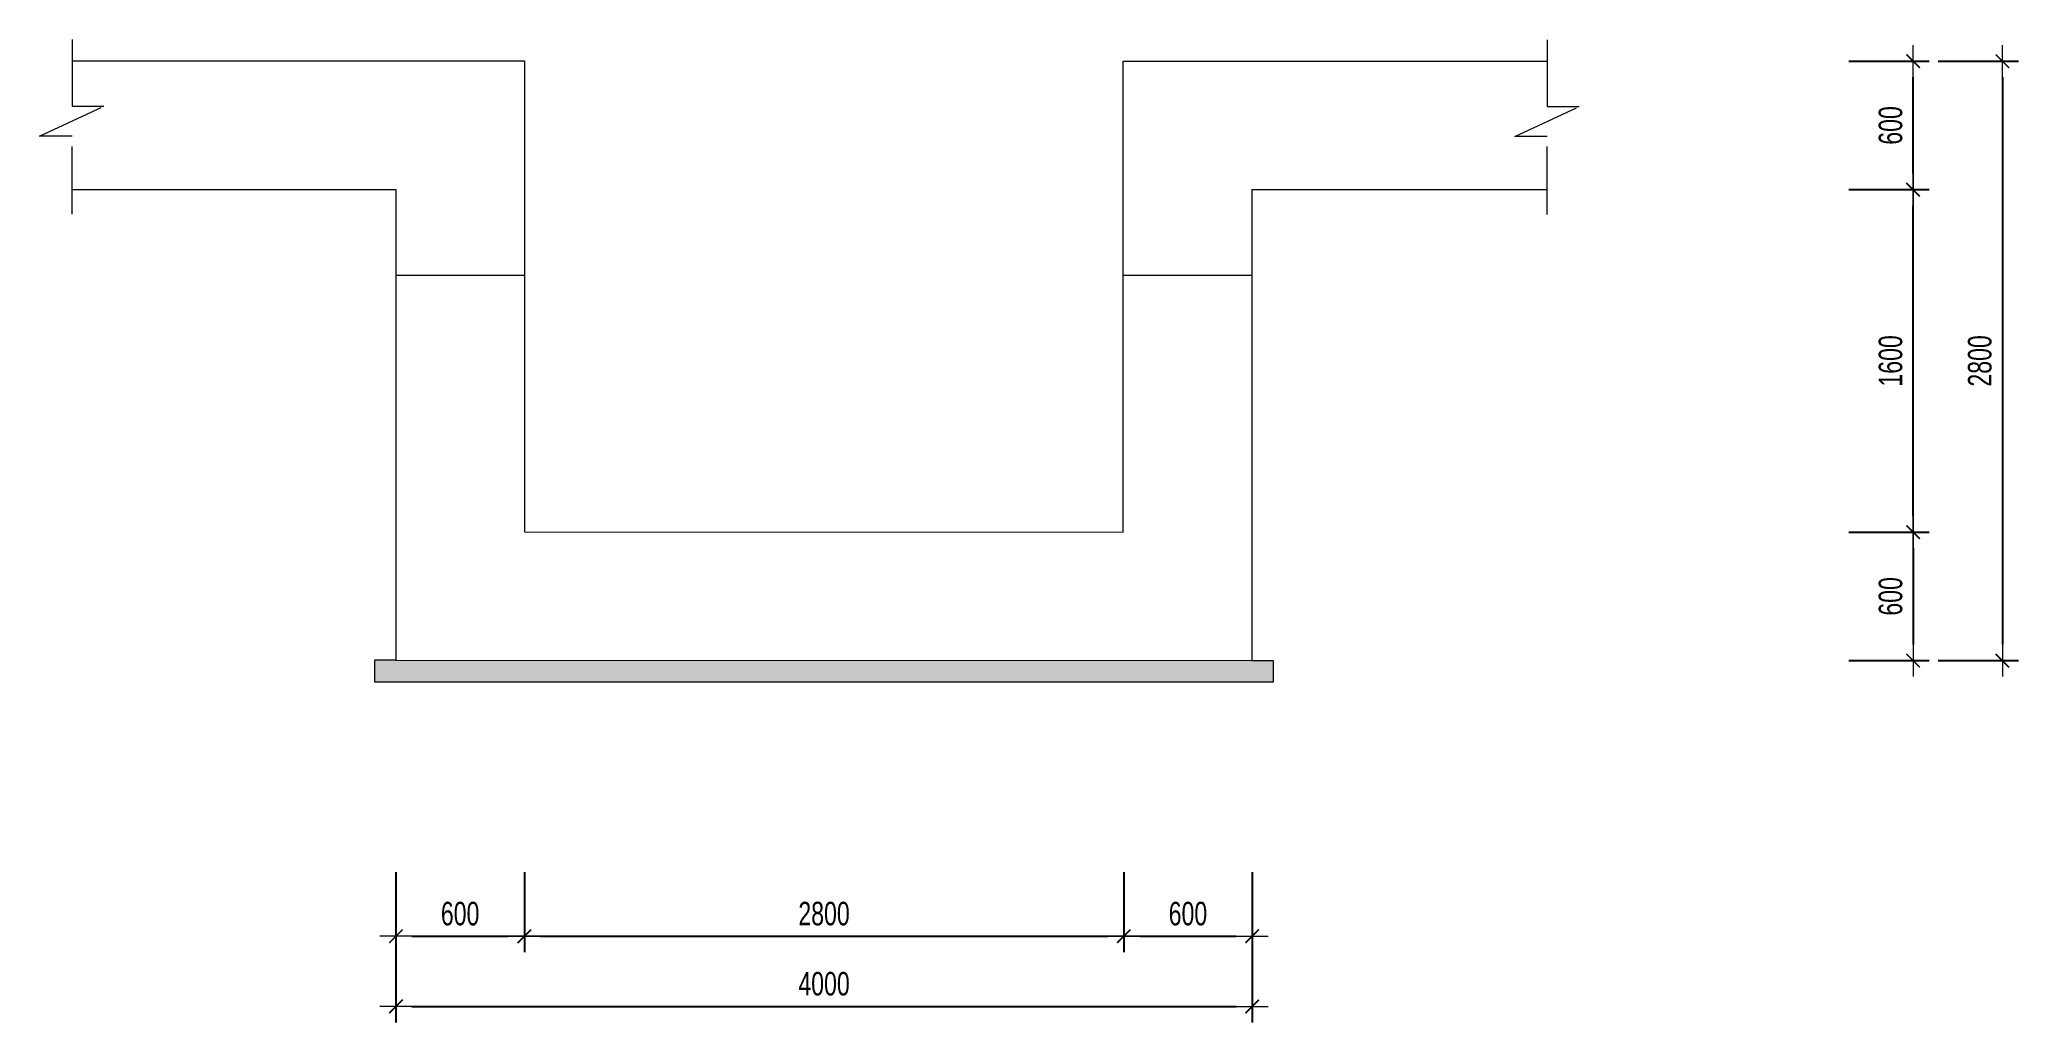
# Model space of a CAD drawing. Header units: millimetres. Extents: x -259680 to 389590, y -106473 to 139263.
# Drawn here: x 91935 to 101180, y -43111 to -38519 of the extents above; entities that cross this region are included whole.
import ezdxf

# ---------------------------------------------------------------- set-up
doc = ezdxf.new("R2010")
doc.units = ezdxf.units.MM
doc.linetypes.add('HIDDEN2', pattern=[4.7625, 3.175, -1.5875])
doc.layers.get('Defpoints').update_dxf_attribs({"color": 151, "lineweight": 9})
for name, color, linetype, lineweight in [('$0$NDC_S_THIN LINE', 7, 'Continuous', 20), ('NDC_S_DIM', 1, 'Continuous', 15), ('NDC_S_HATCH MATERIAL', 8, 'Continuous', 13), ('NDC_S_HIDDEN', 8, 'HIDDEN2', 13), ('NDC_S_SLAB', 2, 'Continuous', 20)]:
    doc.layers.add(name, color=color, linetype=linetype, lineweight=lineweight)
doc.styles.add('NDC_DIM', font='', dxfattribs={"width": 0.75})
doc.styles.get('NDC_DIM').set_extended_font_data('Dotum')
doc.dimstyles.new('NDC_dim_50', dxfattribs={"dimscale": 50, "dimtxt": 2.2, "dimasz": 1.5, "dimexe": 1.5, "dimexo": 2.5, "dimgap": 1, "dimtad": 1, "dimdec": 0, "dimzin": 0, "dimdsep": 46, "dimtxsty": 'NDC_DIM', "dimblk": 'DIMMARK', "dimcen": 0.09, "dimdle": 1.2, "dimclrd": 1, "dimclre": 1, "dimclrt": 3, "dimadec": 0, "dimazin": 0, "dimtfac": 1, "dimtdec": 0, "dimtix": 1, "dimtofl": 0, "dimtmove": 0, "dimatfit": 3, "dimfxl": 6, "dimfxlon": 1, "dimtolj": 1, "dimtzin": 0, "dimarcsym": 0})

msp = doc.modelspace()

# ---------------------------------------------------------------- blocks, each defined once
blk = doc.blocks.new('DIMMARK')
at = {"layer": 'NDC_S_DIM', "color": 1}
blk.add_line((-1.5, 0), (1, 0), dxfattribs=at)
at = {"layer": 'NDC_S_DIM', "color": 2, "const_width": 0.1}
blk.add_lwpolyline([(-0.42, -0.42), (0.42, 0.42)], dxfattribs=at)
blk = doc.blocks.new('*D374')
at = {"layer": 'Defpoints', "color": 0, "ltscale": 100, "transparency": 16777216}
for p in [(93600, -41943.4), (94200, -41943.4), (94200, -42708.3)]:
    blk.add_point(p, dxfattribs=at)
at = {"layer": 'NDC_S_DIM', "color": 1, "lineweight": -2, "ltscale": 100, "transparency": 16777216}
for p, q in [((93600, -42408.3), (93600, -42783.3)), ((94200, -42408.3), (94200, -42783.3)), ((93675, -42708.3), (94125, -42708.3))]:
    blk.add_line(p, q, dxfattribs=at)
at = {"layer": 'NDC_S_DIM', "color": 1, "lineweight": -2, "ltscale": 100, "transparency": 16777216, "xscale": 75, "yscale": 75, "zscale": 75, "rotation": 180}
blk.add_blockref('DIMMARK', (93600, -42708.3), dxfattribs=at)
at = {"layer": 'NDC_S_DIM', "color": 1, "lineweight": -2, "ltscale": 100, "transparency": 16777216, "xscale": 75, "yscale": 75, "zscale": 75}
blk.add_blockref('DIMMARK', (94200, -42708.3), dxfattribs=at)
at = {"layer": 'NDC_S_DIM', "color": 3, "ltscale": 100, "transparency": 16777216, "insert": (93900, -42603.2), "char_height": 110, "attachment_point": 5, "style": 'NDC_DIM'}
blk.add_mtext('\\A1;600', dxfattribs=at)
blk = doc.blocks.new('*D375')
at = {"layer": 'Defpoints', "color": 0, "ltscale": 100, "transparency": 16777216}
for p in [(94200, -41943.4), (97000, -41926.2), (97000, -42708.3)]:
    blk.add_point(p, dxfattribs=at)
at = {"layer": 'NDC_S_DIM', "color": 1, "lineweight": -2, "ltscale": 100, "transparency": 16777216}
for p, q in [((94200, -42408.3), (94200, -42783.3)), ((97000, -42408.3), (97000, -42783.3)), ((94275, -42708.3), (96925, -42708.3))]:
    blk.add_line(p, q, dxfattribs=at)
at = {"layer": 'NDC_S_DIM', "color": 1, "lineweight": -2, "ltscale": 100, "transparency": 16777216, "xscale": 75, "yscale": 75, "zscale": 75, "rotation": 180}
blk.add_blockref('DIMMARK', (94200, -42708.3), dxfattribs=at)
at = {"layer": 'NDC_S_DIM', "color": 1, "lineweight": -2, "ltscale": 100, "transparency": 16777216, "xscale": 75, "yscale": 75, "zscale": 75}
blk.add_blockref('DIMMARK', (97000, -42708.3), dxfattribs=at)
at = {"layer": 'NDC_S_DIM', "color": 3, "ltscale": 100, "transparency": 16777216, "insert": (95600, -42603.2), "char_height": 110, "attachment_point": 5, "style": 'NDC_DIM'}
blk.add_mtext('\\A1;2800', dxfattribs=at)
blk = doc.blocks.new('*D376')
at = {"layer": 'Defpoints', "color": 0, "ltscale": 100, "transparency": 16777216}
for p in [(97600, -41846.2), (97000, -41926.2), (97600, -42708.3)]:
    blk.add_point(p, dxfattribs=at)
at = {"layer": 'NDC_S_DIM', "color": 1, "lineweight": -2, "ltscale": 100, "transparency": 16777216}
for p, q in [((97000, -42408.3), (97000, -42783.3)), ((97600, -42408.3), (97600, -42783.3)), ((97075, -42708.3), (97525, -42708.3))]:
    blk.add_line(p, q, dxfattribs=at)
at = {"layer": 'NDC_S_DIM', "color": 1, "lineweight": -2, "ltscale": 100, "transparency": 16777216, "xscale": 75, "yscale": 75, "zscale": 75, "rotation": 180}
blk.add_blockref('DIMMARK', (97000, -42708.3), dxfattribs=at)
at = {"layer": 'NDC_S_DIM', "color": 1, "lineweight": -2, "ltscale": 100, "transparency": 16777216, "xscale": 75, "yscale": 75, "zscale": 75}
blk.add_blockref('DIMMARK', (97600, -42708.3), dxfattribs=at)
at = {"layer": 'NDC_S_DIM', "color": 3, "ltscale": 100, "transparency": 16777216, "insert": (97300, -42603.2), "char_height": 110, "attachment_point": 5, "style": 'NDC_DIM'}
blk.add_mtext('\\A1;600', dxfattribs=at)
blk = doc.blocks.new('*D377')
at = {"layer": 'Defpoints', "color": 0, "ltscale": 100, "transparency": 16777216}
for p in [(97600, -41846.2), (93600, -41943.4), (97600, -43035.9)]:
    blk.add_point(p, dxfattribs=at)
at = {"layer": 'NDC_S_DIM', "color": 1, "lineweight": -2, "ltscale": 100, "transparency": 16777216}
for p, q in [((93600, -42735.9), (93600, -43110.9)), ((97600, -42735.9), (97600, -43110.9)), ((93675, -43035.9), (97525, -43035.9))]:
    blk.add_line(p, q, dxfattribs=at)
at = {"layer": 'NDC_S_DIM', "color": 1, "lineweight": -2, "ltscale": 100, "transparency": 16777216, "xscale": 75, "yscale": 75, "zscale": 75, "rotation": 180}
blk.add_blockref('DIMMARK', (93600, -43035.9), dxfattribs=at)
at = {"layer": 'NDC_S_DIM', "color": 1, "lineweight": -2, "ltscale": 100, "transparency": 16777216, "xscale": 75, "yscale": 75, "zscale": 75}
blk.add_blockref('DIMMARK', (97600, -43035.9), dxfattribs=at)
at = {"layer": 'NDC_S_DIM', "color": 3, "ltscale": 100, "transparency": 16777216, "insert": (95600, -42930.8), "char_height": 110, "attachment_point": 5, "style": 'NDC_DIM'}
blk.add_mtext('\\A1;4000', dxfattribs=at)
blk = doc.blocks.new('*D378')
at = {"layer": 'Defpoints', "color": 0, "ltscale": 100, "transparency": 16777216}
for p in [(100245, -40820.6), (100245, -41420.6), (100687.5, -41420.6)]:
    blk.add_point(p, dxfattribs=at)
at = {"layer": 'NDC_S_DIM', "color": 1, "lineweight": -2, "ltscale": 100, "transparency": 16777216}
for p, q in [((100387.5, -40820.6), (100762.5, -40820.6)), ((100687.5, -40895.6), (100687.5, -41345.6)), ((100387.5, -41420.6), (100762.5, -41420.6))]:
    blk.add_line(p, q, dxfattribs=at)
at = {"layer": 'NDC_S_DIM', "color": 1, "lineweight": -2, "ltscale": 100, "transparency": 16777216, "xscale": 75, "yscale": 75, "zscale": 75}
for p, rotation in [((100687.5, -40820.6), 90), ((100687.5, -41420.6), 270)]:
    blk.add_blockref('DIMMARK', p, dxfattribs=dict(at, rotation=rotation))
at = {"layer": 'NDC_S_DIM', "color": 3, "ltscale": 100, "transparency": 16777216, "insert": (100582.5, -41120.6), "char_height": 110, "attachment_point": 5, "rotation": 90, "style": 'NDC_DIM'}
blk.add_mtext('\\A1;600', dxfattribs=at)
blk = doc.blocks.new('*D379')
at = {"layer": 'Defpoints', "color": 0, "ltscale": 100, "transparency": 16777216}
for p in [(100223.8, -39220.6), (100687.5, -39220.6), (100245, -40820.6)]:
    blk.add_point(p, dxfattribs=at)
at = {"layer": 'NDC_S_DIM', "color": 1, "lineweight": -2, "ltscale": 100, "transparency": 16777216}
for p, q in [((100387.5, -39220.6), (100762.5, -39220.6)), ((100687.5, -40745.6), (100687.5, -39295.6)), ((100387.5, -40820.6), (100762.5, -40820.6))]:
    blk.add_line(p, q, dxfattribs=at)
at = {"layer": 'NDC_S_DIM', "color": 1, "lineweight": -2, "ltscale": 100, "transparency": 16777216, "xscale": 75, "yscale": 75, "zscale": 75}
for p, rotation in [((100687.5, -39220.6), 90), ((100687.5, -40820.6), 270)]:
    blk.add_blockref('DIMMARK', p, dxfattribs=dict(at, rotation=rotation))
at = {"layer": 'NDC_S_DIM', "color": 3, "ltscale": 100, "transparency": 16777216, "insert": (100582.5, -40020.6), "char_height": 110, "attachment_point": 5, "rotation": 90, "style": 'NDC_DIM'}
blk.add_mtext('\\A1;1600', dxfattribs=at)
blk = doc.blocks.new('*D419')
at = {"layer": 'Defpoints', "color": 0, "ltscale": 100, "transparency": 16777216}
for p in [(100223.8, -38620.6), (100687.5, -38620.6), (100223.8, -39220.6)]:
    blk.add_point(p, dxfattribs=at)
at = {"layer": 'NDC_S_DIM', "color": 1, "lineweight": -2, "ltscale": 100, "transparency": 16777216}
for p, q in [((100387.5, -38620.6), (100762.5, -38620.6)), ((100687.5, -39145.6), (100687.5, -38695.6)), ((100387.5, -39220.6), (100762.5, -39220.6))]:
    blk.add_line(p, q, dxfattribs=at)
at = {"layer": 'NDC_S_DIM', "color": 1, "lineweight": -2, "ltscale": 100, "transparency": 16777216, "xscale": 75, "yscale": 75, "zscale": 75}
for p, rotation in [((100687.5, -38620.6), 90), ((100687.5, -39220.6), 270)]:
    blk.add_blockref('DIMMARK', p, dxfattribs=dict(at, rotation=rotation))
at = {"layer": 'NDC_S_DIM', "color": 3, "ltscale": 100, "transparency": 16777216, "insert": (100582.5, -38920.6), "char_height": 110, "attachment_point": 5, "rotation": 90, "style": 'NDC_DIM'}
blk.add_mtext('\\A1;600', dxfattribs=at)
blk = doc.blocks.new('*D420')
at = {"layer": 'Defpoints', "color": 0, "ltscale": 100, "transparency": 16777216}
for p in [(100223.8, -38620.6), (100245, -41420.6), (101104.5, -41420.6)]:
    blk.add_point(p, dxfattribs=at)
at = {"layer": 'NDC_S_DIM', "color": 1, "lineweight": -2, "ltscale": 100, "transparency": 16777216}
for p, q in [((100804.5, -38620.6), (101179.5, -38620.6)), ((101104.5, -38695.6), (101104.5, -41345.6)), ((100804.5, -41420.6), (101179.5, -41420.6))]:
    blk.add_line(p, q, dxfattribs=at)
at = {"layer": 'NDC_S_DIM', "color": 1, "lineweight": -2, "ltscale": 100, "transparency": 16777216, "xscale": 75, "yscale": 75, "zscale": 75}
for p, rotation in [((101104.5, -38620.6), 90), ((101104.5, -41420.6), 270)]:
    blk.add_blockref('DIMMARK', p, dxfattribs=dict(at, rotation=rotation))
at = {"layer": 'NDC_S_DIM', "color": 3, "ltscale": 100, "transparency": 16777216, "insert": (100999.4, -40020.6), "char_height": 110, "attachment_point": 5, "rotation": 90, "style": 'NDC_DIM'}
blk.add_mtext('\\A1;2800', dxfattribs=at)

# ---------------------------------------------------------------- dimensions: what is measured, and where the dimension line sits
at = {"layer": 'NDC_S_DIM', "ltscale": 100}
for base, p1, p2, picture, middle in [((100687.5, -38620.6), (100223.8, -39220.6), (100223.8, -38620.6), '*D419', (100582.5, -38920.6)), ((101104.5, -41420.6), (100223.8, -38620.6), (100245, -41420.6), '*D420', (100999.4, -40020.6)), ((100687.5, -39220.6), (100245, -40820.6), (100223.8, -39220.6), '*D379', (100582.5, -40020.6)), ((100687.5, -41420.6), (100245, -40820.6), (100245, -41420.6), '*D378', (100582.5, -41120.6))]:
    dim = msp.add_linear_dim(base=base, p1=p1, p2=p2, angle=90, dimstyle='NDC_dim_50', dxfattribs=at)
    dim.commit()
    dim.dimension.update_dxf_attribs({"geometry": picture, "text_midpoint": middle})
for base, p1, p2, picture, middle in [((97600, -43035.9), (93600, -41943.4), (97600, -41846.2), '*D377', (95600, -42930.8)), ((97600, -42708.3), (97000, -41926.2), (97600, -41846.2), '*D376', (97300, -42603.2)), ((94200, -42708.3), (93600, -41943.4), (94200, -41943.4), '*D374', (93900, -42603.2)), ((97000, -42708.3), (94200, -41943.4), (97000, -41926.2), '*D375', (95600, -42603.2))]:
    dim = msp.add_linear_dim(base=base, p1=p1, p2=p2, dimstyle='NDC_dim_50', dxfattribs=at)
    dim.commit()
    dim.dimension.update_dxf_attribs({"geometry": picture, "text_midpoint": middle})

# ---------------------------------------------------------------- hatches: boundary and pattern name
at = {"layer": '$0$NDC_S_THIN LINE', "ltscale": 100}
h = msp.add_hatch(dxfattribs=at)
h.set_pattern_fill('BTLOT', color=251, scale=10, pattern_type=2)
h.set_pattern_definition([(50, (0, 0), (71.726018, -6.275213), [7.5, -82.5]), (355, (0, 0), (-13.875133, 75.219213), [6, -66]), (100.451444, (5.98, -0.52), (57.850885, 68.944), [6.37402, -70.11421]), (46.1842, (0, 20), (106.72413, -16.55193), [11.25, -123.75]), (96.63564, (8.89, 18.62), (93.46619, 97.41186), [9.56103, -105.17138]), (351.18416, (0, 20), (93.4662, 97.41186), [9, -99]), (21, (10, 15), (59.690705, -40.26189), [7.5, -82.5]), (326, (10, 15), (24.331533, 72.515005), [6, -66]), (71.451445, (14.974, 11.645), (84.022238, 32.253115), [6.37402, -70.11421]), (37.5, (0, 0), (1.2159855, 33.2893854), [0, -65.2, 0, -67, 0, -66.25]), (7.5, (0, 0), (26.306954, 39.441171), [0, -38.2, 0, -63.7, 0, -25.25]), (327.5, (-22.3, 0), (53.3822436, -2.255487), [0, -25, 0, -78, 0, -103.5]), (317.5, (-32.3, 0), (58.318617, 10.010498), [0, -32.5, 0, -51.8, 0, -73.5])])
h.paths.add_polyline_path([(97698.6, -41420.9), (97598.6, -41420.9), (93600, -41419.2), (93500, -41419.2), (93500, -41520.9), (97698.6, -41520.9)])

# ---------------------------------------------------------------- linework, layer by layer
at = {"layer": 'NDC_S_HATCH MATERIAL', "ltscale": 100}
for p, q in [((93600, -41419.2), (93500, -41419.2)), ((93500, -41420.9), (93500, -41520.9)), ((97598.6, -41420.9), (97698.6, -41420.9)), ((97698.6, -41420.9), (97698.6, -41520.9)), ((97698.6, -41520.9), (93500, -41520.9))]:
    msp.add_line(p, q, dxfattribs=at)
at = {"layer": 'NDC_S_HIDDEN', "ltscale": 100}
for p, q in [((92086.9, -38519.5), (92086.9, -38830.5)), ((98978.7, -38520.6), (98978.7, -38831.6)), ((91935.4, -38971.1), (92235.6, -38830.5)), ((92086.9, -38830.5), (92235.6, -38830.5)), ((98827.2, -38972.2), (99127.5, -38831.6)), ((98978.7, -38831.6), (99127.5, -38831.6)), ((92086.9, -38971.1), (91935.4, -38971.1)), ((92086.9, -39335.8), (92086.9, -38971.1)), ((98978.7, -38972.2), (98827.2, -38972.2)), ((98978.7, -39336.9), (98978.7, -38972.2))]:
    msp.add_line(p, q, dxfattribs=at)
at = {"layer": 'NDC_S_SLAB', "ltscale": 100}
for p, q in [((92086.9, -38619.5), (94200, -38619.5)), ((94200, -38619.5), (94200, -40819.5)), ((96998, -40820.6), (96998, -38620.6)), ((96998, -38620.6), (98978.7, -38620.6)), ((92086.9, -39219.5), (93600, -39219.5)), ((93600, -39219.5), (93600, -41419.2)), ((97598.6, -39220.6), (97598.6, -41420.9)), ((97598.6, -39220.6), (98978.7, -39220.6)), ((93600, -39619.5), (94200, -39619.5)), ((96998, -39619.5), (97598, -39619.5)), ((94200, -40819.5), (96998, -40820.6)), ((93600, -41419.2), (97598.6, -41420.9))]:
    msp.add_line(p, q, dxfattribs=at)

msp.set_redraw_order([(e.dxf.handle, doc.entitydb.next_handle()) for e in msp.query("TEXT MTEXT ATTDEF DIMENSION ARC_DIMENSION")])  # texts and dimensions are drawn at this point

doc.saveas('drawing.dxf')
